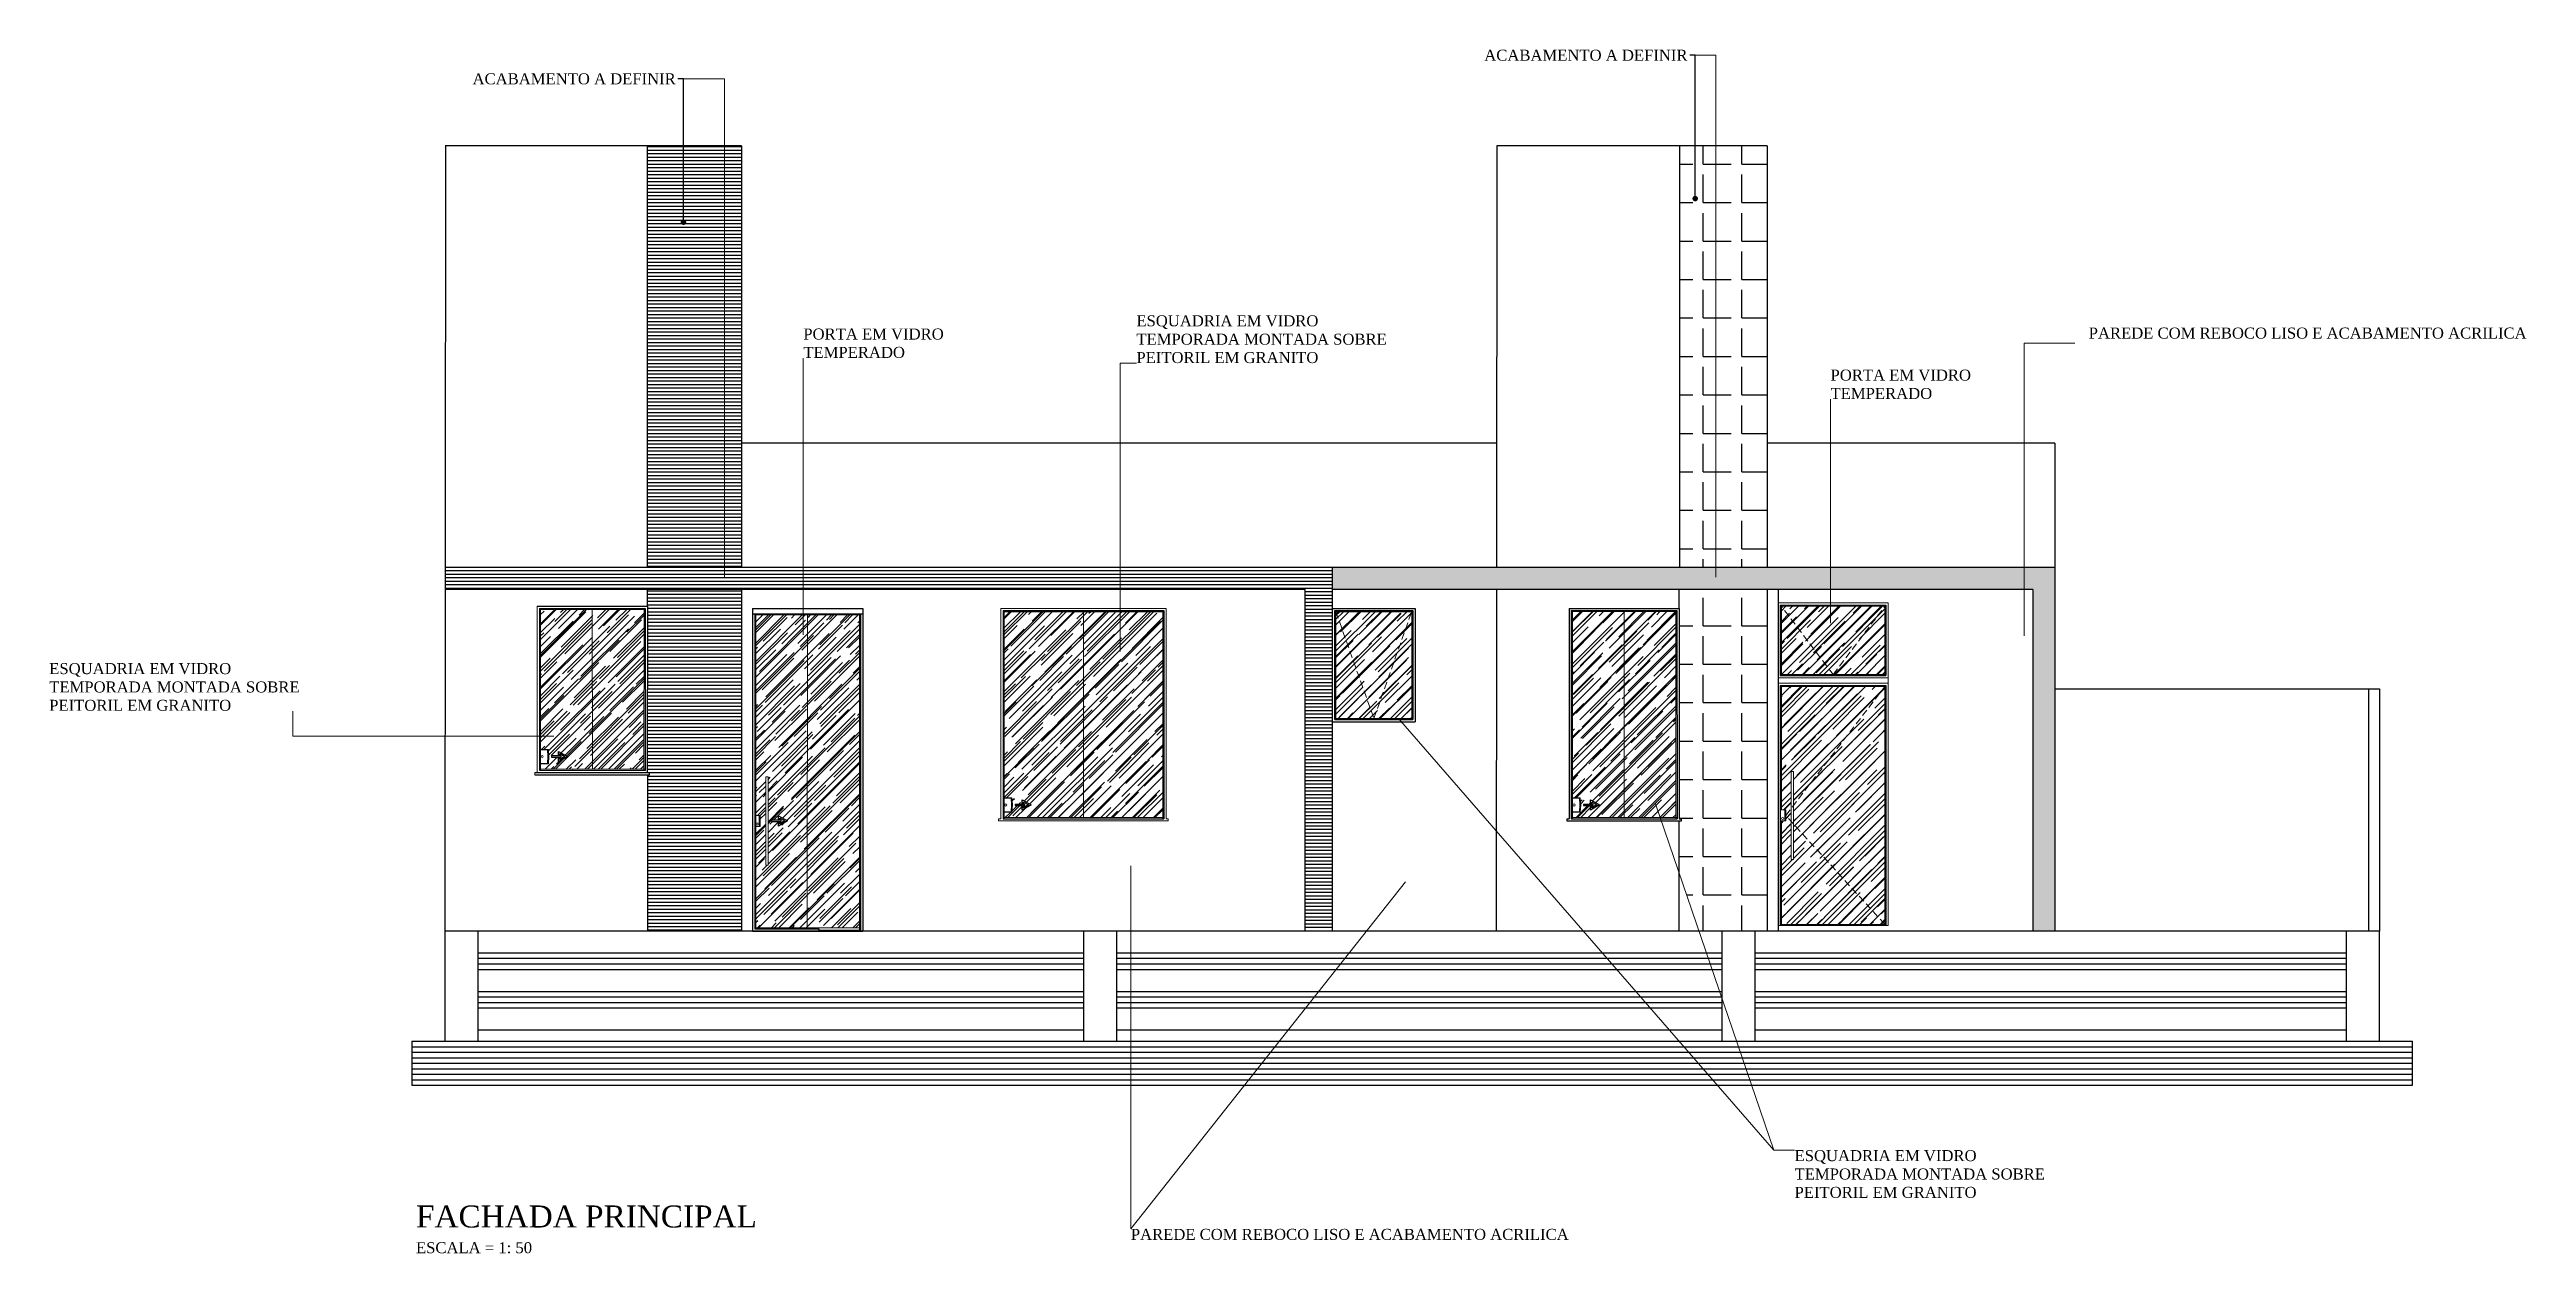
# Model space of a CAD drawing. Header units: centimetres. Extents: x -48696 to 156237, y -5617 to 29024.
# Drawn here: x -17009 to -14759, y 8462 to 9555 of the extents above; entities that cross this region are included whole.
import ezdxf
from ezdxf import colors
from ezdxf.entities.mleader import LeaderData, LeaderLine
from ezdxf.math import Vec2, Vec3

# ---------------------------------------------------------------- set-up
doc = ezdxf.new("R2010")
doc.units = ezdxf.units.CM
doc.linetypes.add('HIDDEN', pattern=[9.525, 6.35, -3.175])
for name, color, linetype in [('01', 1, 'Continuous'), ('ACESSORIOS', 2, 'Continuous'), ('Fachada', 3, 'Continuous'), ('Grama', 84, 'Continuous'), ('JANELA', 2, 'Continuous'), ('Piso', 55, 'Continuous'), ('PN010', 1, 'Continuous'), ('PORTAS', 3, 'Continuous'), ('Texto', 2, 'Continuous')]:
    doc.layers.add(name, color=color, linetype=linetype)
for name, color, linetype, lineweight in [('Fachadas - Varanda', 3, 'Continuous', 30), ('Pilares Sub-solo', 7, 'Continuous', 70), ('Pisos Externos', 15, 'Continuous', 9), ('Portas - Janelas', 2, 'Continuous', 20), ('Projeção Janela', 15, 'HIDDEN', 9), ('Projeção Portas', 55, 'HIDDEN', 5)]:
    doc.layers.add(name, color=color, linetype=linetype, lineweight=lineweight)
doc.styles.get("Standard").update_dxf_attribs({"font": 'arial.ttf'})
doc.styles.add('Valéria', font='romantic.ttf', dxfattribs={"height": 10})

msp = doc.modelspace()

# ---------------------------------------------------------------- texts
at = {"char_height": 10, "attachment_point": 1}
for s, insert, width in [('{\\fRomantic|b0|i0|c2|p2;\\C2;PORTA EM VIDRO\\PTEMPERADO}', (-16324.19967, 9301.46172), 125.3482265), ('{\\fRomantic|b0|i0|c2|p2;\\C2;ESQUADRIA EM VIDRO \\PTEMPORADA MONTADA SOBRE\\PPEITORIL EM GRANITO}', (-16021.61107, 9313.4447), 224.6255116), ('{\\fRomantic|b0|i0|c2|p2;\\C2;PAREDE COM REBOCO LISO E ACABAMENTO ACRILICA}', (-15156.50919, 9302.30662), 395.0177353), ('{\\fRomantic|b0|i0|c2|p2;\\C2;PORTA EM VIDRO\\PTEMPERADO}', (-15391.02447, 9264.15639), 125.3482265), ('{\\fRomantic|b0|i0|c2|p2;\\C2;ESQUADRIA EM VIDRO \\PTEMPORADA MONTADA SOBRE\\PPEITORIL EM GRANITO}', (-17009.21767, 8997.71145), 224.6255116), ('{\\fRomantic|b0|i0|c2|p2;\\C2;ESQUADRIA EM VIDRO \\PTEMPORADA MONTADA SOBRE\\PPEITORIL EM GRANITO}', (-15423.70438, 8555.5576), 224.6255116), ('{\\fRomantic|b0|i0|c2|p2;\\C2;PAREDE COM REBOCO LISO E ACABAMENTO ACRILICA}', (-16026.66708, 8484.06521), 395.0177353)]:
    msp.add_mtext(s, dxfattribs=dict(at, insert=insert, width=width))
at = {"layer": 'Texto', "insert": (-16676.04676, 8505.32702), "char_height": 10, "width": 316.552245, "attachment_point": 1, "style": 'Valéria'}
msp.add_mtext('{\\H2x;\\C5;FACHADA PRINCIPAL \\P\\H0.5x;\\C2;ESCALA = 1: 50 }', dxfattribs=at)

# ---------------------------------------------------------------- blocks, each defined once
blk = doc.blocks.new('_Dot')
at = {"color": 0, "linetype": 'ByBlock', "lineweight": -2}
blk.add_line((-0.5, 0), (-1, 0), dxfattribs=at)
at = {"color": 0, "linetype": 'ByBlock', "const_width": 0.5}
blk.add_lwpolyline([(-0.25, 0, 1), (0.25, 0, 1)], format="xyb", close=True, dxfattribs=at)

# ---------------------------------------------------------------- hatches: boundary and pattern name
h = msp.add_hatch()
h.set_pattern_fill('LINE', color=43)
h.set_pattern_definition([(0, (0, 963.9483), (0, 3.175), [])])
h.paths.add_polyline_path([(-16395.67328, 9467.38322), (-16465.88742, 9467.38322), (-16465.88742, 9084.38322), (-16395.67328, 9084.38322)])
h.paths.add_polyline_path([(-16433.05547, 9396.69788, -1), (-16433.05547, 9399.19788, -1)], flags=16)
h.paths.add_polyline_path([(-16380.24819, 9467.38322), (-16395.67328, 9467.38322), (-16395.67328, 9084.38322), (-16380.24819, 9084.38322)])
h.paths.add_polyline_path([(-16380.24819, 9064.38322), (-16465.88331, 9064.38322), (-16465.88022, 9049.38322), (-16465.96834, 8898.30436), (-16463.96834, 8898.30319), (-16463.96951, 8896.30319), (-16465.81342, 8896.30427), (-16465.81342, 8754.38322), (-16380.24819, 8754.38322)])
h = msp.add_hatch()
h.set_pattern_fill('ANGLE', color=43, scale=5)
h.set_pattern_definition([(0, (0, 963.95), (0, 34.925), [25.4, -9.525]), (90, (0, 963.95), (-34.925, 2e-15), [25.4, -9.525])])
h.paths.add_polyline_path([(-15495.19095, 9467.38322), (-15527.97476, 9467.38322), (-15527.97476, 9084.38322), (-15495.19095, 9084.38322)])
h.paths.add_polyline_path([(-15513.99283, 9418.14532, -1), (-15513.99283, 9420.64532, -1)], flags=16)
h.paths.add_polyline_path([(-15448.70084, 9467.38322), (-15495.19095, 9467.38322), (-15495.19095, 9084.38322), (-15448.70084, 9084.38322)])
h.paths.add_polyline_path([(-15448.70084, 9064.38322), (-15528.5653, 9064.38322), (-15528.5653, 9047.40377), (-15528.52602, 8856.40378), (-15526.52602, 8856.40419), (-15526.52561, 8854.40419), (-15528.87649, 8854.4037), (-15528.87649, 8807.86289), (-15510.56439, 8754.38322), (-15448.70084, 8754.38322)])
h = msp.add_hatch()
h.set_pattern_fill('LINE', color=43)
h.set_pattern_definition([(0, (16.2824, -1500.5368), (0, 3.175), [])])
h.paths.add_polyline_path([(-16649.57259, 9084.38322), (-16649.58425, 9064.38322), (-15868.33002, 9064.38322), (-15868.33002, 8754.38322), (-15843.33002, 8754.38322), (-15843.33002, 9084.38322)])
h = msp.add_hatch()
h.set_pattern_fill('ANGLE', color=43)
h.set_pattern_definition([(0, (16.2824, -1500.537), (0, 6.985), [5.08, -1.905]), (90, (16.2824, -1500.537), (-6.985, 4e-16), [5.08, -1.905])])
h.paths.add_polyline_path([(-15843.33002, 9084.38322), (-15843.33002, 9064.38322), (-15207.42519, 9064.38322), (-15207.42519, 8754.38322), (-15187.42519, 8754.38322), (-15187.42519, 9084.38322)])
at = {"layer": 'Grama', "transparency": 33554559}
h = msp.add_hatch(dxfattribs=at)
h.set_pattern_fill('AR-RROOF', color=33, scale=0.4, angle=45)
h.set_pattern_definition([(45, (16.282, -1500.537), (8.621046, 22.9894557), [152.4, -20.32, 50.8, -10.16]), (45, (22.245, -1487.39), (-16.739197, 2.370788), [30.48, -3.3528, 60.96, -7.62]), (45, (13.768, -1490.838), (32.5444482, 42.1712827), [81.28, -14.224, 40.64, -10.16])])
h.paths.add_polyline_path([(-16515.88199, 9046.37294), (-16562.882, 9046.36327), (-16562.95608, 8919.36093), (-16555.8077, 8919.36093), (-16555.25724, 8912.86093), (-16555.8077, 8906.36093), (-16562.96366, 8906.36093), (-16562.96658, 8901.36093), (-16515.85217, 8901.33345)])
h.paths.add_polyline_path([(-16546.54636, 8917.51668), (-16538.48236, 8912.86093), (-16546.54636, 8908.20518), (-16546.54636, 8912.28493), (-16552.88236, 8912.28493), (-16552.88236, 8913.43693), (-16546.54636, 8913.43693)], flags=16)
h.paths.add_polyline_path([(-16468.88197, 9046.3826), (-16515.88199, 9046.37294), (-16515.85217, 8901.33345), (-16468.96659, 8901.30611)])
h.paths.add_polyline_path([(-16320.2482, 9041.38322), (-16367.2482, 9041.38322), (-16367.2482, 8859.38322), (-16363.2482, 8859.38322), (-16363.2482, 8849.38322), (-16367.2482, 8849.38322), (-16367.2482, 8757.38322), (-16320.7482, 8757.38322)])
h.paths.add_polyline_path([(-16356.2482, 8894.38322), (-16356.2482, 8814.38322), (-16358.2482, 8814.38322), (-16358.2482, 8894.38322)], flags=16)
h.paths.add_polyline_path([(-16346.63364, 8859.03897), (-16338.56964, 8854.38322), (-16346.63364, 8849.72747), (-16346.63364, 8853.80722), (-16352.96964, 8853.80722), (-16352.96964, 8854.95922), (-16346.63364, 8854.95922)], flags=16)
h.paths.add_polyline_path([(-16273.2482, 9041.38322), (-16320.2482, 9041.38322), (-16320.7482, 8757.38322), (-16273.2482, 8757.38322)])
h.paths.add_polyline_path([(-16069.70354, 9044.38322), (-16141.73211, 9044.38322), (-16141.78217, 8875.38322), (-16134.63007, 8875.38322), (-16134.07961, 8868.88322), (-16134.63007, 8862.38322), (-16141.78603, 8862.38322), (-16141.78751, 8857.38322), (-16069.70354, 8857.38322)])
h.paths.add_polyline_path([(-16125.36873, 8873.53897), (-16117.30473, 8868.88322), (-16125.36873, 8864.22746), (-16125.36873, 8868.30722), (-16131.70473, 8868.30722), (-16131.70473, 8869.45922), (-16125.36873, 8869.45922)], flags=16)
h.paths.add_polyline_path([(-15997.58459, 9044.38322), (-16069.70354, 9044.38322), (-16069.70354, 8857.38322), (-15997.61815, 8857.38322)])
h.paths.add_polyline_path([(-15771.52382, 9044.38322), (-15840.33002, 9044.38322), (-15805.91953, 8947.38322)])
h.paths.add_polyline_path([(-15840.33002, 9044.38322), (-15840.33002, 8947.38322), (-15805.91953, 8947.38322)])
h.paths.add_polyline_path([(-15771.52382, 9044.38322), (-15805.91953, 8947.38322), (-15771.50905, 8947.38322)])
h.paths.add_polyline_path([(-15578.56468, 9044.39349), (-15625.56468, 9044.38383), (-15625.52993, 8875.38383), (-15618.37129, 8875.38383), (-15617.82083, 8868.88383), (-15618.37129, 8862.38383), (-15625.52726, 8862.38383), (-15625.52623, 8857.38383), (-15578.52623, 8857.3935)])
h.paths.add_polyline_path([(-15609.10995, 8873.53959), (-15601.04595, 8868.88383), (-15609.10995, 8864.22808), (-15609.10995, 8868.30783), (-15615.44595, 8868.30783), (-15615.44595, 8869.45983), (-15609.10995, 8869.45983)], flags=16)
h.paths.add_polyline_path([(-15531.56468, 9044.40316), (-15578.56468, 9044.39349), (-15578.52623, 8857.3935), (-15531.52623, 8857.40316)])
h = msp.add_hatch(dxfattribs=at)
h.set_pattern_fill('AR-RROOF', color=33, scale=0.4, angle=45)
h.set_pattern_definition([(45, (-79544.057, 6815.588), (8.6210459, 22.9894557), [152.4, -20.32, 50.8, -10.16]), (45, (-79538.094, 6828.735), (-16.7391974, 2.3707876), [30.48, -3.3528, 60.96, -7.62]), (45, (-79546.572, 6825.287), (32.5444482, 42.17128274), [81.28, -14.224, 40.64, -10.16])])
h.paths.add_polyline_path([(-15341.70084, 9049.38322), (-15388.70084, 8987.38322), (-15341.70084, 8987.38322)], flags=17)
h.paths.add_polyline_path([(-15341.70084, 9049.38322), (-15435.70084, 9049.38322), (-15388.70084, 8987.38322)])
h.paths.add_polyline_path([(-15435.70084, 9049.38322), (-15435.70084, 8987.38322), (-15388.70084, 8987.38322)], flags=17)
h.paths.add_polyline_path([(-15341.70084, 8976.38322), (-15382.13573, 8976.38322), (-15435.70084, 8971.515), (-15435.70084, 8864.38322), (-15431.70084, 8864.38322), (-15431.70084, 8859.38322), (-15426.70084, 8865.88322), (-15426.70084, 8899.38322), (-15424.70084, 8899.38322), (-15424.70084, 8868.48322)])
h.paths.add_polyline_path([(-15382.13573, 8976.38322), (-15435.70084, 8976.38322), (-15435.70084, 8971.515)], flags=17)
h.paths.add_polyline_path([(-15426.70084, 8853.88322), (-15431.70084, 8859.38322), (-15431.70084, 8854.38322), (-15435.70084, 8854.38322), (-15435.70084, 8810.38164), (-15386.16312, 8809.29172), (-15424.70084, 8851.68322), (-15424.70084, 8819.38322), (-15426.70084, 8819.38322)])
h.paths.add_polyline_path([(-15341.70084, 8976.38322), (-15424.70084, 8868.48322), (-15424.70084, 8851.68322), (-15386.16312, 8809.29172), (-15341.70084, 8808.31348)])
h.paths.add_polyline_path([(-15426.70084, 8865.88322), (-15431.70084, 8859.38322), (-15426.70084, 8853.88322)])
h.paths.add_polyline_path([(-15341.70084, 8808.31348), (-15386.16312, 8809.29172), (-15341.70084, 8760.38322)], flags=17)
h.paths.add_polyline_path([(-15386.16312, 8809.29172), (-15435.70084, 8810.38164), (-15435.70084, 8760.38322), (-15341.70084, 8760.38322)])

# ---------------------------------------------------------------- linework, layer by layer
for p, q in [((-16649.3492, 9467.38322), (-16649.76506, 8754.38322)), ((-16380.24819, 9467.38322), (-16649.50668, 9467.38322)), ((-16465.88742, 9084.38322), (-16465.88742, 9467.38322)), ((-16380.24819, 9467.38322), (-16380.24819, 9084.38322)), ((-15694.30486, 9467.38322), (-15694.52824, 9084.38322)), ((-15448.70084, 9467.38322), (-15694.30486, 9467.38322)), ((-15527.97476, 9084.38322), (-15527.97476, 9467.38322)), ((-15448.70084, 9467.38322), (-15448.70084, 9084.38322)), ((-15694.46234, 9197.38322), (-16380.24819, 9197.38322)), ((-15187.42519, 9197.38322), (-15448.70084, 9197.38322)), ((-15187.42519, 9197.38322), (-15187.42519, 8754.38322)), ((-15187.42519, 9084.38322), (-16649.76506, 9084.38322)), ((-15843.33002, 8754.38322), (-15843.33002, 9084.38322)), ((-15868.33002, 9064.38322), (-16649.76506, 9064.38322)), ((-16465.88022, 9049.38322), (-16465.88331, 9064.38322)), ((-16380.24819, 9064.38322), (-16380.24819, 8754.38322)), ((-16370.2482, 9047.38322), (-16270.2482, 9047.38322)), ((-16270.2482, 9047.38322), (-16270.2482, 8754.38322)), ((-15997.58405, 9047.38376), (-15997.58405, 9047.38322)), ((-15996.58405, 9047.38358), (-15996.58405, 9047.38322)), ((-15868.33002, 8754.38322), (-15868.33002, 9064.38322)), ((-15207.42519, 9064.38322), (-15843.33002, 9064.38322)), ((-15694.53991, 9064.38322), (-15694.72072, 8754.38322)), ((-15528.5653, 9047.40377), (-15528.5653, 9064.38322)), ((-15448.70084, 9064.38322), (-15448.70084, 8754.38322)), ((-15438.70084, 9064.38322), (-15438.70084, 8754.38322)), ((-15207.42519, 9064.38322), (-15207.42519, 8754.38322)), ((-15771.50859, 8944.38322), (-15771.50859, 8944.38276)), ((-15770.50859, 8944.38322), (-15770.50859, 8944.38291)), ((-15768.50905, 8947.38322), (-15768.50859, 8947.38322)), ((-15768.5089, 8946.38322), (-15768.50859, 8946.38322)), ((-16465.81342, 8896.30427), (-16465.81342, 8754.38322)), ((-16142.7884, 8854.38322), (-16142.7884, 8854.38263)), ((-16141.7884, 8854.38322), (-16141.7884, 8854.38233)), ((-15528.87649, 8854.4037), (-15528.87649, 8754.38322)), ((-16649.76506, 8754.38322), (-16649.76506, 8654.38322)), ((-14892.42519, 8754.38322), (-16649.76506, 8754.38322)), ((-16619.76506, 8754.38322), (-16619.76506, 8654.38322)), ((-16069.76506, 8754.38322), (-16069.76506, 8654.38322)), ((-16039.76506, 8754.38322), (-16039.76506, 8654.38322)), ((-15489.76506, 8754.38322), (-15489.76506, 8654.38322)), ((-15459.76506, 8754.38322), (-15459.76506, 8654.38322)), ((-14922.42519, 8654.38322), (-14922.42519, 8754.38322)), ((-14892.42519, 8654.38322), (-14892.42519, 8754.38322)), ((-16069.76506, 8734.38322), (-16619.76506, 8734.38322)), ((-15489.76506, 8734.38322), (-16039.76506, 8734.38322)), ((-14922.42519, 8734.38322), (-15459.76506, 8734.38322)), ((-16069.76506, 8729.38322), (-16619.76506, 8729.38322)), ((-16069.76506, 8724.38322), (-16619.76506, 8724.38322)), ((-16069.76506, 8719.38322), (-16619.76506, 8719.38322)), ((-15489.76506, 8729.38322), (-16039.76506, 8729.38322)), ((-15489.76506, 8724.38322), (-16039.76506, 8724.38322)), ((-15489.76506, 8719.38322), (-16039.76506, 8719.38322)), ((-14922.42519, 8729.38322), (-15459.76506, 8729.38322)), ((-14922.42519, 8724.38322), (-15459.76506, 8724.38322)), ((-14922.42519, 8719.38322), (-15459.76506, 8719.38322)), ((-16069.76506, 8699.38322), (-16619.76506, 8699.38322)), ((-16069.76506, 8694.38322), (-16619.76506, 8694.38322)), ((-16069.76506, 8689.38322), (-16619.76506, 8689.38322)), ((-15489.76506, 8699.38322), (-16039.76506, 8699.38322)), ((-15489.76506, 8694.38322), (-16039.76506, 8694.38322)), ((-15489.76506, 8689.38322), (-16039.76506, 8689.38322)), ((-14922.42519, 8699.38322), (-15459.76506, 8699.38322)), ((-14922.42519, 8694.38322), (-15459.76506, 8694.38322)), ((-14922.42519, 8689.38322), (-15459.76506, 8689.38322)), ((-16069.76506, 8684.38322), (-16619.76506, 8684.38322)), ((-16069.76506, 8664.38322), (-16619.76506, 8664.38322)), ((-15489.76506, 8684.38322), (-16039.76506, 8684.38322)), ((-15489.76506, 8664.38322), (-16039.76506, 8664.38322)), ((-14922.42519, 8684.38322), (-15459.76506, 8684.38322)), ((-14922.42519, 8664.38322), (-15459.76506, 8664.38322)), ((-16679.76506, 8649.38322), (-14862.42519, 8649.38322)), ((-16679.76506, 8644.38322), (-14862.42519, 8644.38322)), ((-16679.76506, 8639.38322), (-14862.42519, 8639.38322)), ((-16679.76506, 8634.38322), (-14862.42519, 8634.38322)), ((-16679.76506, 8629.38322), (-14862.42519, 8629.38322)), ((-16679.76506, 8624.38322), (-14862.42519, 8624.38322)), ((-16679.76506, 8619.38322), (-14862.42519, 8619.38322))]:
    msp.add_line(p, q)
at = {"layer": '01'}
for p, q in [((-16563.88142, 9047.36307), (-16563.96716, 8900.36152)), ((-16563.88142, 9047.36307), (-16467.88139, 9047.38281)), ((-16467.88139, 9047.38281), (-16467.96717, 8900.30552)), ((-16563.96716, 8900.36152), (-16467.96717, 8900.30552))]:
    msp.add_line(p, q, dxfattribs=at)
at = {"layer": 'ACESSORIOS'}
for p, q in [((-15843.33002, 9047.38322), (-15768.52427, 9047.38322)), ((-15768.52427, 9047.38322), (-15768.50859, 8944.38322)), ((-15628.56529, 9047.38321), (-15528.5653, 9047.40377)), ((-15628.56529, 9047.38321), (-15628.52602, 8856.38322)), ((-15528.5653, 9047.40377), (-15528.52602, 8856.40378)), ((-15843.33002, 8944.38322), (-15768.50859, 8944.38322)), ((-16567.96949, 8896.36385), (-16463.96951, 8896.30319)), ((-16567.96832, 8898.36385), (-16463.96834, 8898.30319)), ((-16463.96951, 8896.30319), (-16463.96834, 8898.30319)), ((-15630.52604, 8856.3828), (-15628.52602, 8856.38322)), ((-15630.52604, 8856.3828), (-15630.52604, 8854.3828)), ((-15630.52604, 8854.3828), (-15526.52561, 8854.40419)), ((-15528.52602, 8856.40378), (-15526.52602, 8856.40419)), ((-15526.52561, 8854.40419), (-15526.52602, 8856.40419)), ((-16679.76506, 8654.38322), (-14862.42519, 8654.38322)), ((-16679.76506, 8654.38322), (-16679.76506, 8614.38322)), ((-14862.42519, 8614.38322), (-14862.42519, 8654.38322)), ((-16679.76506, 8614.38322), (-14862.42519, 8614.38322))]:
    msp.add_line(p, q, dxfattribs=at)
at = {"layer": 'Fachada'}
for p, q in [((-14902.42519, 8974.38322), (-14902.42519, 8754.38322)), ((-14892.42519, 8974.38322), (-14892.42519, 8754.38322))]:
    msp.add_line(p, q, dxfattribs=at)
at = {"layer": 'Fachadas - Varanda'}
for p, q in [((-15438.70084, 9064.38322), (-15438.70084, 8754.38322)), ((-15187.42519, 8974.38322), (-14892.42519, 8974.38322))]:
    msp.add_line(p, q, dxfattribs=at)
at = {"layer": 'JANELA'}
for p, q in [((-16565.88025, 9049.36266), (-16465.88022, 9049.38322)), ((-16465.88022, 9049.38322), (-16465.96834, 8898.30436))]:
    msp.add_line(p, q, dxfattribs=at)
at = {"layer": 'Piso'}
for points in [[(-16552.88236, 8913.43693), (-16552.88236, 8912.28493), (-16544.24236, 8912.28493), (-16544.24236, 8913.43693), (-16552.88236, 8913.43693)], [(-16546.54636, 8913.43693), (-16546.54636, 8917.51668), (-16538.48236, 8912.86093), (-16546.54636, 8908.20518), (-16546.54636, 8912.28493)], [(-16545.39436, 8913.43693), (-16545.39436, 8915.52136), (-16540.78636, 8912.86093), (-16545.39436, 8910.2005), (-16545.39436, 8912.28493)], [(-16131.70473, 8869.45922), (-16131.70473, 8868.30722), (-16123.06473, 8868.30722), (-16123.06473, 8869.45922), (-16131.70473, 8869.45922)], [(-16125.36873, 8869.45922), (-16125.36873, 8873.53897), (-16117.30473, 8868.88322), (-16125.36873, 8864.22746), (-16125.36873, 8868.30722)], [(-16124.21673, 8869.45922), (-16124.21673, 8871.54365), (-16119.60873, 8868.88322), (-16124.21673, 8866.22279), (-16124.21673, 8868.30722)], [(-15615.44595, 8869.45983), (-15615.44595, 8868.30783), (-15606.80595, 8868.30783), (-15606.80595, 8869.45983), (-15615.44595, 8869.45983)], [(-15609.10995, 8869.45983), (-15609.10995, 8873.53959), (-15601.04595, 8868.88383), (-15609.10995, 8864.22808), (-15609.10995, 8868.30783)], [(-15607.95795, 8869.45983), (-15607.95795, 8871.54426), (-15603.34995, 8868.88383), (-15607.95795, 8866.2234), (-15607.95795, 8868.30783)], [(-16352.96964, 8854.95922), (-16352.96964, 8853.80722), (-16344.32964, 8853.80722), (-16344.32964, 8854.95922), (-16352.96964, 8854.95922)], [(-16346.63364, 8854.95922), (-16346.63364, 8859.03897), (-16338.56964, 8854.38322), (-16346.63364, 8849.72747), (-16346.63364, 8853.80722)], [(-16345.48164, 8854.95922), (-16345.48164, 8857.04365), (-16340.87364, 8854.38322), (-16345.48164, 8851.72279), (-16345.48164, 8853.80722)]]:
    msp.add_lwpolyline(points, dxfattribs=at)
at = {"layer": 'Pisos Externos'}
for p, q in [((-15495.19095, 9549.47965), (-15513.99283, 9549.47965)), ((-15495.19095, 9549.47965), (-15495.19095, 9075.64103)), ((-16433.05547, 9528.0322), (-16395.67328, 9528.0322)), ((-16395.67328, 9528.0322), (-16395.67328, 9075.66521)), ((-16324.19967, 9274.58796), (-16324.19967, 9023.36117)), ((-15169.0805, 9288.20504), (-15215.20947, 9288.20504)), ((-15215.20947, 9288.20504), (-15215.20947, 9022.56005)), ((-16021.61107, 9269.90427), (-16036.28793, 9269.90427)), ((-16036.28793, 9269.90427), (-16036.28793, 9008.16066)), ((-15391.02447, 9237.28262), (-15391.02447, 9033.8356)), ((-16563.882, 9046.36307), (-16467.88197, 9046.38281)), ((-16562.88142, 9047.36327), (-16562.96716, 8900.36093)), ((-16515.88199, 9046.37294), (-16515.85217, 8901.33345)), ((-16468.88139, 9047.3826), (-16468.96717, 8900.30611)), ((-16141.73181, 9045.38322), (-16141.7878, 8856.38322)), ((-15997.58441, 9045.38322), (-15997.61832, 8856.38322)), ((-15840.33002, 8946.38322), (-15840.33002, 9045.38322)), ((-15771.52397, 9045.38322), (-15771.5089, 8946.38322)), ((-15625.56488, 9045.38383), (-15625.52602, 8856.38383)), ((-15531.56488, 9045.40316), (-15531.52602, 8856.40316)), ((-15436.70084, 9049.38322), (-15340.70084, 9049.38322)), ((-15435.70084, 9050.38322), (-15435.70084, 8986.38322)), ((-15341.70084, 9050.38322), (-15341.70084, 8986.38322)), ((-16368.2482, 9041.38322), (-16272.2482, 9041.38322)), ((-16367.2482, 9042.38322), (-16367.2482, 8756.38322)), ((-16320.2482, 9041.38322), (-16320.7482, 8757.38322)), ((-16273.2482, 9042.38322), (-16273.2482, 8755.38322)), ((-16142.73211, 9044.38322), (-15996.58459, 9044.38322)), ((-16069.70354, 8857.38322), (-16069.70354, 9044.38322)), ((-15841.33002, 9044.38322), (-15770.52382, 9044.38322)), ((-15626.56468, 9044.38362), (-15530.56468, 9044.40336)), ((-15578.56468, 9044.39349), (-15578.52623, 8857.3935)), ((-15436.70084, 8987.38322), (-15340.70084, 8987.38322)), ((-15436.70084, 8976.38322), (-15340.70084, 8976.38322)), ((-15435.70084, 8977.38322), (-15435.70084, 8864.38322)), ((-15341.70084, 8977.38322), (-15341.70084, 8760.38322)), ((-16787.80649, 8954.17102), (-16787.80649, 8931.46359)), ((-15841.33002, 8947.38322), (-15770.50905, 8947.38322)), ((-15442.48404, 8555.5576), (-15783.64174, 8947.38322)), ((-16787.80649, 8931.46359), (-16550.81602, 8931.46359)), ((-16562.96366, 8919.36093), (-16555.8077, 8919.36093)), ((-16556.66563, 8919.06093), (-16562.96366, 8919.06093)), ((-16556.14057, 8912.86093), (-16556.66563, 8919.06093)), ((-16556.66563, 8906.66093), (-16556.14057, 8912.86093)), ((-16556.11354, 8919.06093), (-16555.58849, 8912.86093)), ((-16556.11354, 8906.66093), (-16555.58849, 8912.86093)), ((-16555.8077, 8919.36093), (-16555.25724, 8912.86093)), ((-16555.25724, 8912.86093), (-16555.8077, 8906.36093)), ((-16563.96658, 8901.36152), (-16467.96659, 8901.30552)), ((-16556.66563, 8906.66093), (-16562.96366, 8906.66093)), ((-16555.8077, 8906.36093), (-16562.96366, 8906.36093)), ((-16141.78603, 8875.38322), (-16134.63007, 8875.38322)), ((-16135.488, 8875.08322), (-16141.78603, 8875.08322)), ((-16134.96294, 8868.88322), (-16135.488, 8875.08322)), ((-16135.488, 8862.68322), (-16134.96294, 8868.88322)), ((-16134.93591, 8875.08322), (-16134.41086, 8868.88322)), ((-16134.93591, 8862.68322), (-16134.41086, 8868.88322)), ((-16134.63007, 8875.38322), (-16134.07961, 8868.88322)), ((-16134.07961, 8868.88322), (-16134.63007, 8862.38322)), ((-15625.52726, 8875.38383), (-15618.37129, 8875.38383)), ((-15619.22922, 8875.08383), (-15625.52726, 8875.08383)), ((-15618.70417, 8868.88383), (-15619.22922, 8875.08383)), ((-15619.22922, 8862.68383), (-15618.70417, 8868.88383)), ((-15618.67714, 8875.08383), (-15618.15209, 8868.88383)), ((-15618.67714, 8862.68383), (-15618.15209, 8868.88383)), ((-15618.37129, 8875.38383), (-15617.82083, 8868.88383)), ((-15617.82083, 8868.88383), (-15618.37129, 8862.38383)), ((-15442.48404, 8555.5576), (-15550.15764, 8870.01355)), ((-16368.2482, 8859.38322), (-16363.2482, 8859.38322)), ((-16363.2482, 8849.38322), (-16368.2482, 8849.38322)), ((-16364.2482, 8859.38322), (-16364.2482, 8849.38322)), ((-16363.2482, 8859.38322), (-16363.2482, 8849.38322)), ((-16142.78751, 8857.38322), (-15996.61815, 8857.38322)), ((-16135.488, 8862.68322), (-16141.78603, 8862.68322)), ((-16134.63007, 8862.38322), (-16141.78603, 8862.38322)), ((-15626.52623, 8857.38363), (-15530.52623, 8857.40337)), ((-15619.22922, 8862.68383), (-15625.52726, 8862.68383)), ((-15618.37129, 8862.38383), (-15625.52726, 8862.38383)), ((-15436.70085, 8864.38322), (-15431.70085, 8864.38322)), ((-15431.70085, 8854.38322), (-15436.70085, 8854.38322)), ((-15435.70084, 8854.38322), (-15435.70084, 8760.38322)), ((-15432.70085, 8864.38322), (-15432.70085, 8854.38322)), ((-15431.70085, 8864.38322), (-15431.70085, 8854.38322)), ((-16358.2482, 8814.38322), (-16356.2482, 8814.38322)), ((-16026.66708, 8484.06521), (-16026.66708, 8813.51914)), ((-16026.66708, 8484.06521), (-15777.15605, 8799.04679)), ((-15426.70084, 8819.38322), (-15424.70084, 8819.38322)), ((-16368.2482, 8757.38322), (-16273.2482, 8757.38322)), ((-15436.70084, 8760.38322), (-15340.70084, 8760.38322)), ((-15423.70438, 8555.5576), (-15442.48404, 8555.5576))]:
    msp.add_line(p, q, dxfattribs=at)
for points in [[(-16356.2482, 8814.38322), (-16356.2482, 8894.38322), (-16358.2482, 8894.38322)], [(-16358.2482, 8894.38322), (-16358.2482, 8814.38322)], [(-15426.70084, 8899.38322), (-15426.70084, 8819.38322)], [(-15424.70084, 8819.38322), (-15424.70084, 8899.38322), (-15426.70084, 8899.38322)]]:
    msp.add_lwpolyline(points, dxfattribs=at)
for centre in [(-16561.46366, 8912.86093), (-16140.28603, 8868.88322), (-15624.02726, 8868.88383), (-16366.17191, 8851.58707), (-15434.62457, 8856.58707)]:
    msp.add_circle(centre, 1, dxfattribs=at)
at = {"layer": 'PN010'}
for p, q in [((-16142.73181, 9045.38322), (-16142.7878, 8856.38322)), ((-16142.73181, 9045.38322), (-15996.58441, 9045.38322)), ((-15996.58441, 9045.38322), (-15996.61832, 8856.38322)), ((-15841.33002, 9045.38322), (-15770.52397, 9045.38322)), ((-15841.33002, 8946.38322), (-15841.33002, 9045.38322)), ((-15770.52397, 9045.38322), (-15770.5089, 8946.38322)), ((-15626.56488, 9045.38362), (-15530.56488, 9045.40336)), ((-15626.56488, 9045.38362), (-15626.52602, 8856.38363)), ((-15530.56488, 9045.40336), (-15530.52602, 8856.40337)), ((-15436.70084, 9050.38322), (-15340.70084, 9050.38322)), ((-15436.70084, 9050.38322), (-15436.70084, 8986.38322)), ((-15340.70084, 9050.38322), (-15340.70084, 8986.38322)), ((-16370.2482, 9042.38322), (-16270.2482, 9042.38322)), ((-16368.2482, 9042.38322), (-16368.2482, 8756.38322)), ((-16272.2482, 9042.38322), (-16272.2482, 8754.38322)), ((-15436.70084, 8986.38322), (-15340.70084, 8986.38322)), ((-15436.70084, 8977.38322), (-15436.70084, 8759.38322)), ((-15436.70084, 8977.38322), (-15340.70084, 8977.38322)), ((-15340.70084, 8977.38322), (-15340.70084, 8759.38322)), ((-15841.33002, 8946.38322), (-15770.5089, 8946.38322)), ((-16144.7884, 8857.38322), (-16144.78751, 8857.38322)), ((-16142.7878, 8856.38322), (-15996.61832, 8856.38322)), ((-15626.52602, 8856.38363), (-15530.52602, 8856.40337)), ((-16368.2482, 8756.38322), (-16310.2482, 8756.38322)), ((-16310.2482, 8756.38322), (-16310.2482, 8754.38322)), ((-16310.2482, 8755.38322), (-16272.2482, 8755.38322))]:
    msp.add_line(p, q, dxfattribs=at)
at = {"layer": 'PORTAS', "color": 2, "linetype": 'Continuous'}
for p, q in [((-16370.2482, 9047.38322), (-16370.2482, 8754.38322)), ((-16370.2482, 9047.38322), (-16270.2482, 9047.38322)), ((-16270.2482, 9047.38322), (-16270.2482, 8754.38322)), ((-16370.2482, 8754.38322), (-16270.2482, 8754.38322))]:
    msp.add_line(p, q, dxfattribs=at)
at = {"layer": 'Portas - Janelas'}
for p, q in [((-16565.88025, 9049.36266), (-16565.96832, 8898.36268)), ((-16144.73122, 9047.38322), (-16144.7878, 8856.38322)), ((-16144.73122, 9047.38322), (-15994.58405, 9047.38322)), ((-15994.58405, 9047.38322), (-15994.61832, 8856.38322)), ((-15438.70084, 9052.38322), (-15338.70084, 9052.38322)), ((-15338.70084, 9052.38322), (-15338.70084, 8759.38322)), ((-15438.70084, 8984.38322), (-15338.70084, 8984.38322)), ((-15438.70084, 8979.38322), (-15338.70084, 8979.38322)), ((-16567.96949, 8896.36385), (-16567.96832, 8898.36385)), ((-16146.7878, 8856.38322), (-16144.7878, 8856.38322)), ((-16146.7878, 8856.38322), (-16146.7878, 8854.38322)), ((-16146.7878, 8854.38322), (-15992.61868, 8854.38322)), ((-15994.61832, 8856.38322), (-15992.61832, 8856.38322)), ((-15992.61868, 8854.38286), (-15992.61832, 8856.38322)), ((-15438.70084, 8759.38322), (-15338.70084, 8759.38322))]:
    msp.add_line(p, q, dxfattribs=at)
at = {"layer": 'Projeção Janela'}
for p, q in [((-15840.33002, 9044.38322), (-15805.91953, 8947.38322)), ((-15805.91953, 8947.38322), (-15771.52382, 9044.38322))]:
    msp.add_line(p, q, dxfattribs=at)
at = {"layer": 'Projeção Portas'}
for p, q in [((-15388.70084, 8987.38322), (-15435.70084, 9049.38322)), ((-15388.70084, 8987.38322), (-15341.70084, 9049.38322)), ((-15431.70084, 8859.38322), (-15341.70084, 8976.38322)), ((-15341.70084, 8760.38322), (-15431.70084, 8859.38322))]:
    msp.add_line(p, q, dxfattribs=at)

msp.set_redraw_order([(e.dxf.handle, doc.entitydb.next_handle()) for e in msp.query("TEXT MTEXT ATTDEF DIMENSION ARC_DIMENSION")])  # texts and dimensions are drawn at this point

# ---------------------------------------------------------------- leaders
at = {"layer": 'Pilares Sub-solo'}
ml = msp.add_multileader_mtext('Standard', dxfattribs=at)
ml.set_content('ACABAMENTO A DEFINIR', color=2, style='Valéria')
ml.set_leader_properties(color=15)
ml.set_arrow_properties(name='DOT')
ml.build(insert=Vec2(0, 0))
ml.multileader.update_dxf_attribs({"dogleg_length": 5, "arrow_head_size": 5})
ctx = ml.context
ctx.base_point, ctx.char_height, ctx.arrow_head_size, ctx.plane_origin = Vec3(-15703.39224, 9549.47965), 10, 5, Vec3(-15513.99283, 9441.89674)
ctx.text_align_type = 2
notes = []
notes.append((ctx, [(0, (1, 1, 0), (-15513.99283, 9549.47965), (-1, 0), 5, [(0, [(-15513.99283, 9419.39532)], 0, [])])]))
ctx.mtext.insert, ctx.mtext.alignment, ctx.mtext.flow_direction = Vec3(-15520.99283, 9554.5832), 3, 5
ml = msp.add_multileader_mtext('Standard', dxfattribs=at)
ml.set_content('ACABAMENTO A DEFINIR', color=2, style='Valéria')
ml.set_leader_properties(color=15)
ml.set_arrow_properties(name='DOT')
ml.build(insert=Vec2(0, 0))
ml.multileader.update_dxf_attribs({"dogleg_length": 5, "arrow_head_size": 5})
ctx = ml.context
ctx.base_point, ctx.char_height, ctx.arrow_head_size, ctx.plane_origin = Vec3(-16622.45488, 9528.0322), 10, 5, Vec3(-16433.05547, 9420.44929)
ctx.text_align_type = 2
notes.append((ctx, [(0, (1, 1, 0), (-16433.05547, 9528.0322), (-1, 0), 5, [(0, [(-16433.05547, 9397.94788)], 0, [])])]))
ctx.mtext.insert, ctx.mtext.alignment, ctx.mtext.flow_direction = Vec3(-16440.05547, 9533.13575), 3, 5
for ctx, leaders in notes:
    for number, flags, end, landing, length, lines in leaders:
        leader = LeaderData()
        leader.index, (leader.has_last_leader_line, leader.has_dogleg_vector, leader.attachment_direction) = number, flags
        leader.last_leader_point, leader.dogleg_vector, leader.dogleg_length = Vec3(end), Vec3(landing), length
        for number, points, colour, breaks in lines:
            line = LeaderLine()
            line.index, line.vertices, line.color, line.breaks = number, Vec3.list(points), colors.encode_raw_color(colour), breaks
            leader.lines.append(line)
        ctx.leaders.append(leader)

doc.saveas('drawing.dxf')
